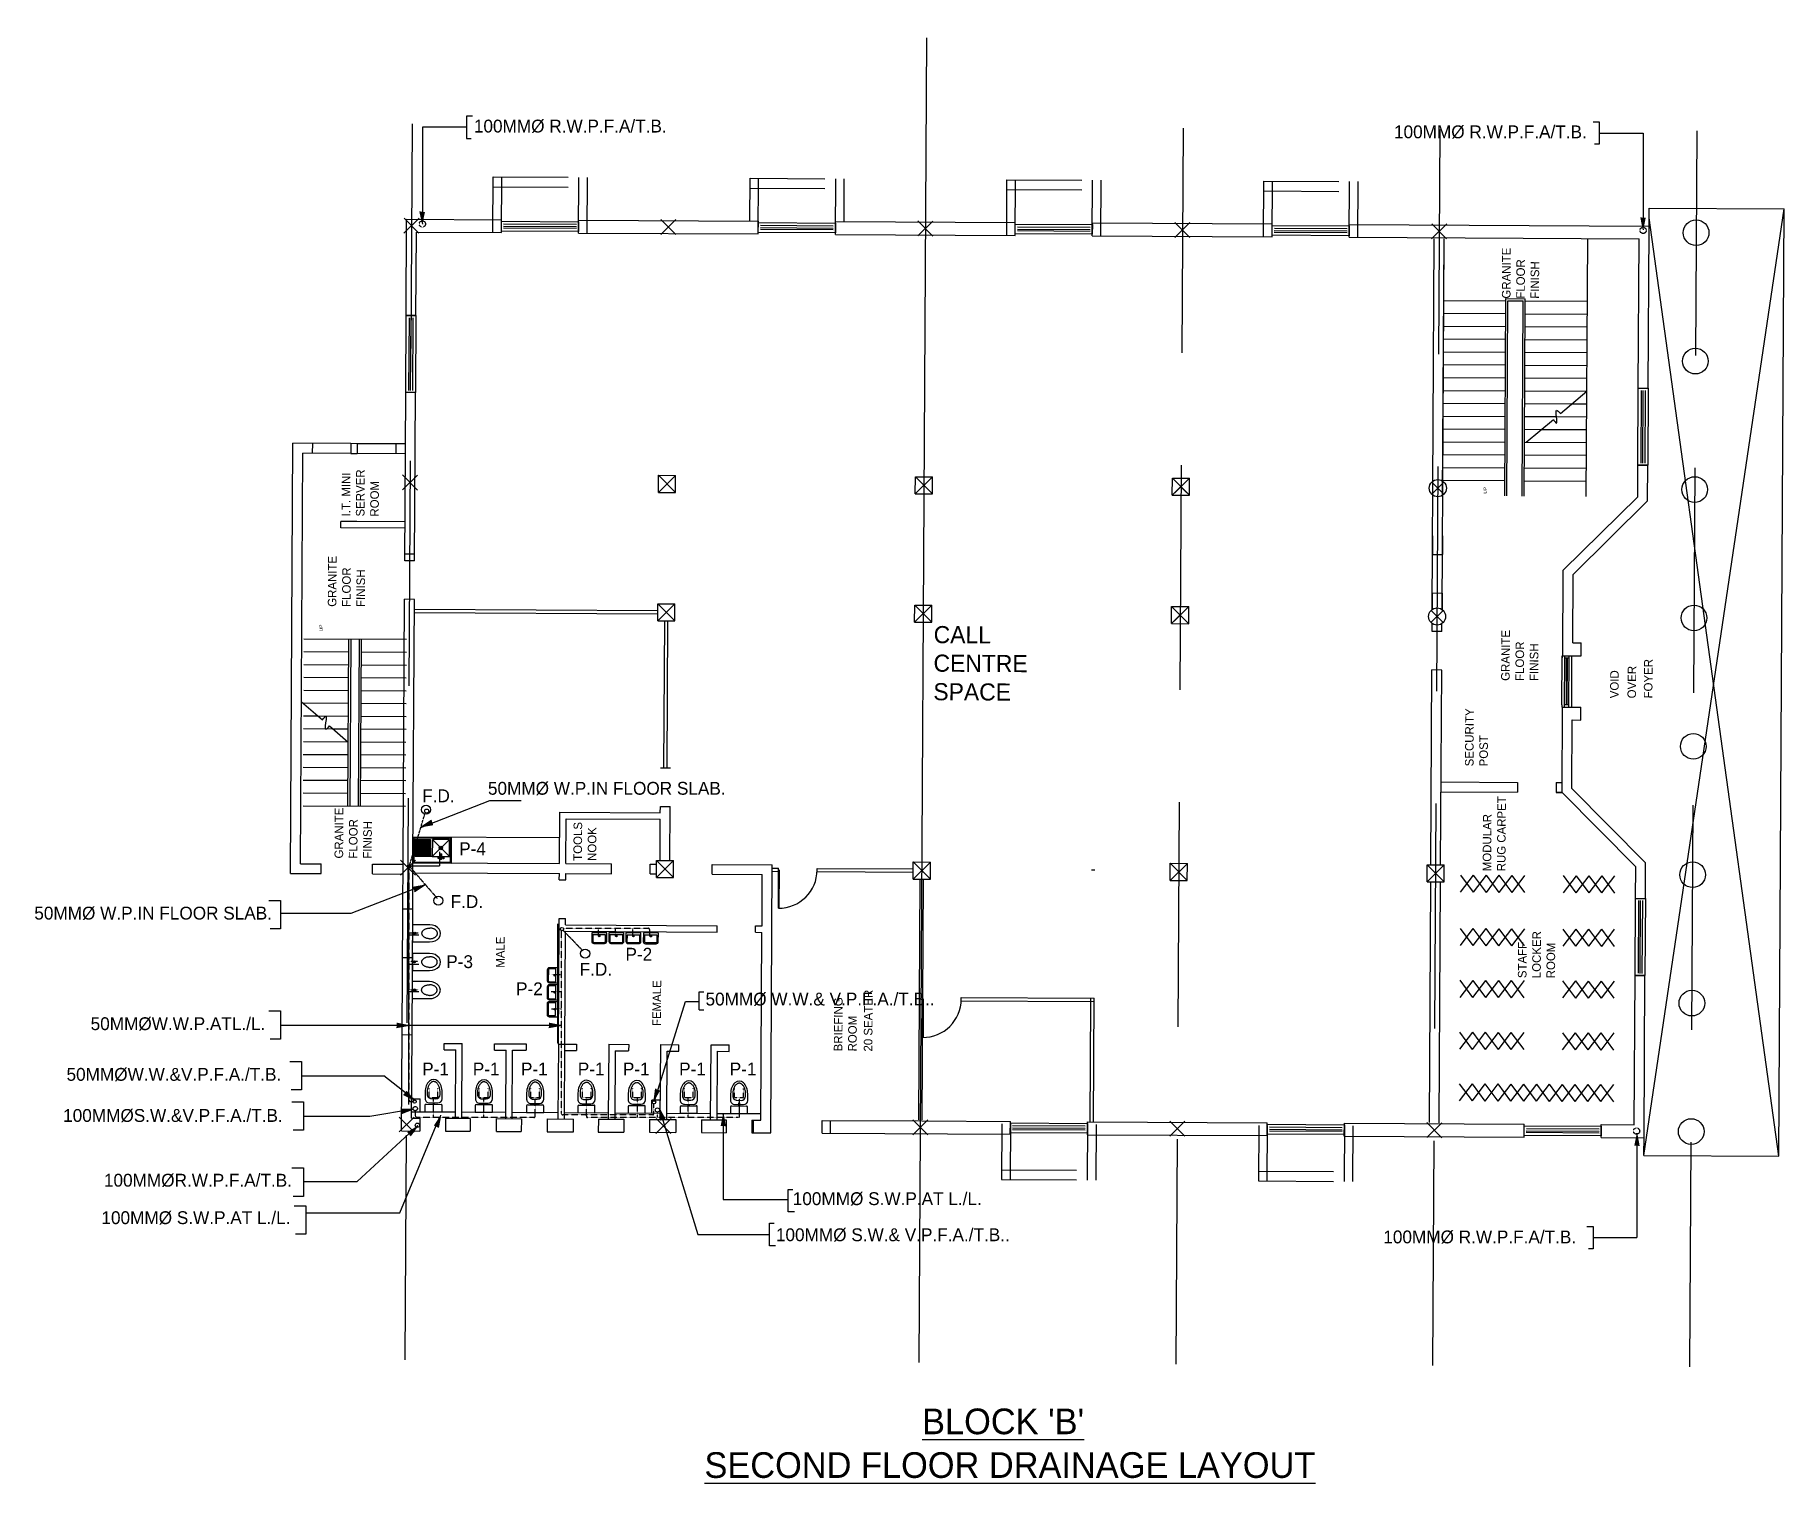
# Model space of a CAD drawing. Extents: x -2017610 to 288295, y -481381 to 250994.
# Drawn here: x 22528 to 63374, y -198525 to -164694 of the extents above; entities that cross this region are included whole.
import ezdxf

# ---------------------------------------------------------------- set-up
doc = ezdxf.new("R2010")
doc.units = 0
doc.header["$LTSCALE"] = 7
doc.header["$MEASUREMENT"] = 0
doc.linetypes.add('DASHED2', pattern=[0.375, 0.25, -0.125])
doc.linetypes.add('HIDDEN', pattern=[0.375, 0.25, -0.125])
doc.layers.get('0').update_dxf_attribs({"linetype": 'CONTINUOUS'})
for name, color, linetype in [('DIM', 1, 'CONTINUOUS'), ('DOORS', 8, 'CONTINUOUS'), ('DRAINAGE', 6, 'CONTINUOUS'), ('FIXTURES', 7, 'CONTINUOUS'), ('GRIDLINES', 8, 'DASHED2'), ('HANDRAILS', 8, 'CONTINUOUS'), ('LAYER1', 8, 'CONTINUOUS'), ('LAYER2', 8, 'CONTINUOUS'), ('LAYER4', 8, 'CONTINUOUS'), ('LAYER5', 8, 'CONTINUOUS'), ('SUPERVISOR_S_SEAT', 8, 'CONTINUOUS'), ('TEXT', 8, 'CONTINUOUS'), ('TEXT3', 8, 'CONTINUOUS'), ('WALLS', 8, 'CONTINUOUS'), ('WIN_DOORS', 8, 'CONTINUOUS'), ('WINDOWS_DOORS', 8, 'CONTINUOUS')]:
    doc.layers.add(name, color=color, linetype=linetype)
doc.styles.add('LUCY', font='lsansi.ttf')
doc.styles.add('STYLUS', font='stylu.ttf')

msp = doc.modelspace()

# ---------------------------------------------------------------- texts
at = {"layer": 'DOORS', "color": 1, "char_height": 300, "width": 15498, "attachment_point": 1, "style": 'LUCY'}
for s, insert in [('100MM%%c R.W.P.F.A/T.B.', (32778.4, -166673.1)), ('100MM%%c R.W.P.F.A/T.B.', (54266.1, -166808.1)), ('50MM%%c W.P.IN FLOOR SLAB.', (33106.4, -182144.6)), ('F.D.', (31570.4, -182319.9)), ('P-4', (32435.8, -183556.6)), ('F.D.', (32235.2, -184790.6)), ('50MM%%c W.P.IN FLOOR SLAB.', (22512.3, -185060.3)), ('P-3', (32132.9, -186194.2)), ('P-2', (36318, -186021.3)), ('F.D.', (35248, -186372)), ('P-2', (33762.8, -186828.4)), ('50MM%%c W.W.& V.P.F.A./T.B..', (38187.9, -187068.5)), ('50MM%%cW.W.P.ATL./L.', (23828.1, -187643.6)), ('P-1', (31570.4, -188702.1)), ('P-1', (32753.2, -188702.1)), ('P-1', (33878.2, -188702.1)), ('P-1', (35205.2, -188702.1)), ('P-1', (36258.2, -188702.1)), ('P-1', (37570.8, -188702.1)), ('P-1', (38753.5, -188702.1)), ('50MM%%cW.W.&V.P.F.A./T.B.', (23265, -188827.4)), ('100MM%%cS.W.&V.P.F.A./T.B.', (23186.2, -189787.4)), ('100MM%%cR.W.P.F.A/T.B.', (24138.6, -191300.5)), ('100MM%%c S.W.P.AT L./L.', (40224.9, -191731.7)), ('100MM%%c S.W.P.AT L./L.', (24080.1, -192175.7)), ('100MM%%c S.W.& V.P.F.A./T.B..', (39831.4, -192574.8)), ('100MM%%c R.W.P.F.A/T.B.', (54016.7, -192625.3))]:
    msp.add_mtext(s, dxfattribs=dict(at, insert=insert))
at = {"layer": 'TEXT', "attachment_point": 7, "style": 'STYLUS'}
for s, insert, char_height, width, rotation in [('GRANITE FLOOR FINISH', (57655.8, -170858), 200, 1801, 89.68638), ('I.T. MINI SERVER ROOM', (30559.1, -175946.4), 200, 1998, 89.68638), ('GRANITE FLOOR FINISH', (30235.9, -178058), 200, 1801, 89.68638), ('CALL CENTRE SPACE', (43507.5, -180242.3), 400, 3602, 359.68638), ('GRANITE FLOOR FINISH', (57636.9, -179788), 200, 1801, 89.68638), ('SECURITY POST', (56459.7, -181782.7), 200, 1801, 89.68638), ('MODULAR RUG CARPET', (56872.5, -184233.9), 200, 1801, 89.68638), ('GRANITE FLOOR FINISH', (30393.8, -183938.9), 200, 1801, 89.68638), ('TOOLS NOOK', (35638.4, -183991.1), 200, 981.845, 89.68638), ('MALE', (33494.3, -186486.6), 200, 1801, 89.68638), ('STAFF LOCKER ROOM', (58028.7, -186733.1), 200, 1801, 89.68638), ('FEMALE', (37146.8, -187849.8), 200, 1801, 89.68638), ('20 SEATER', (42085.9, -188444.2), 200, 1801, 89.68638), ('BRIEFING ROOM', (41719.6, -188442.2), 200, 1801, 89.68638)]:
    msp.add_mtext(s, dxfattribs=dict(at, insert=insert, char_height=char_height, width=width, rotation=rotation))
at = {"layer": 'TEXT', "rotation": 89.68638}
for s, insert, char_height, width, attachment_point in [('{\\fStylus BT|b0|i0|c0|p34;UP}', (56356.2, -175409.7), 80, 68, 1), ('{\\fStylus BT|b0|i0|c0|p34;FOYER }', (60303.4, -180195.3), 200, 1522.635, 7), ('{\\fStylus BT|b0|i0|c0|p34;VOID}', (59514.9, -180191), 200, 1523, 7), ('{\\fStylus BT|b0|i0|c0|p34;OVER }', (59920.7, -180193.2), 200, 1523, 7)]:
    msp.add_mtext(s, dxfattribs=dict(at, insert=insert, char_height=char_height, width=width, attachment_point=attachment_point))
at = {"layer": 'TEXT3', "color": 1, "style": 'LUCY'}
for s, p in [("%%UBLOCK 'B'", (43245.4, -197384.4)), ('%%uSECOND FLOOR DRAINAGE LAYOUT', (38162.8, -198405))]:
    msp.add_text(s, height=600, dxfattribs=at).set_placement(p)

# ---------------------------------------------------------------- blocks, each defined once
blk = doc.blocks.new('W1800')
at = {"layer": 'WINDOWS_DOORS'}
for p, q in [((0, -1800), (0, 0)), ((0, 0), (230, 0)), ((230, 0), (230, -1800)), ((69, -1750), (69, -50)), ((114, -50), (114, -1750)), ((161, -1750), (161, -50)), ((230, -1800), (0, -1800))]:
    blk.add_line(p, q, dxfattribs=at)
blk = doc.blocks.new('W1200')
for p, q in [((50, 230), (0, 230)), ((0, 165), (1200, 165)), ((0, 65), (1200, 65)), ((0, 0), (50, 0)), ((50, 230), (1200, 230)), ((50, 65), (50, 165)), ((50, 125), (1150, 125)), ((50, 105), (1150, 105)), ((50, 0), (1200, 0)), ((1200, 230), (1150, 230)), ((1150, 165), (1150, 65)), ((1150, 0), (1200, 0))]:
    blk.add_line(p, q)
blk = doc.blocks.new('STEP_ARROW')
at = {"layer": 'TEXT', "insert": (4454, 51), "char_height": 80, "width": 68, "attachment_point": 7}
blk.add_mtext('{\\fStylus BT|b0|i0|c0|p34;UP}', dxfattribs=at)
blk = doc.blocks.new('STEP_CUT')
at = {"layer": 'HANDRAILS', "linetype": 'CONTINUOUS'}
for p, q in [((333, 571), (-86, 79)), ((-225, -85), (-599, -524))]:
    blk.add_line(p, q, dxfattribs=at)
for points, knots in [([(-224, 17), (-266, 20), (-337, 17), (-265, -49), (-225, -85)], [321.725709, 321.725709, 321.725709, 321.725709, 418.129398, 535.034836, 535.034836, 535.034836, 535.034836]), ([(-86, 79), (-42, 49), (80, -36), (-134, 10), (-224, 17)], [0, 0, 0, 0, 115.30598, 321.725709, 321.725709, 321.725709, 321.725709])]:
    blk.add_open_spline(points, degree=3, knots=knots, dxfattribs=at)
blk = doc.blocks.new('WC')
for p, q in [((0, 458), (0, 308)), ((50, 458), (50, 408)), ((350, 408), (350, 458)), ((400, 308), (400, 458)), ((0, 150), (0, 0)), ((0, 0), (400, 0)), ((25, 175), (375, 175)), ((100, 208), (300, 208)), ((150, 308), (250, 308)), ((190, 208), (190, 175)), ((210, 208), (210, 175)), ((400, 0), (400, 150))]:
    blk.add_line(p, q)
for centre, radius, start, end in [((100, 308), 100, 180, 270), ((25, 150), 25, 90, 180), ((150, 408), 100, 180, 270), ((250, 408), 100, 270, 0), ((300, 308), 100, 270, 0), ((300, 308), 100, 270, 0), ((375, 150), 25, 360, 90)]:
    blk.add_arc(centre, radius, start, end)
blk.add_ellipse((200, 458), major_axis=(0, 300), ratio=0.666667, start_param=4.712389, end_param=7.853982)
blk.add_open_spline([(350, 458), (350, 466), (350, 474), (348, 496), (347, 510), (342, 537), (339, 551), (332, 576), (327, 588), (318, 611), (312, 622), (301, 641), (294, 650), (283, 665), (277, 670), (266, 681), (261, 685), (250, 693), (244, 696), (233, 701), (228, 703), (217, 706), (212, 707), (201, 708), (196, 708), (185, 706), (180, 705), (169, 702), (163, 700), (152, 694), (147, 691), (136, 682), (130, 678), (119, 667), (114, 661), (104, 647), (99, 640), (89, 624), (85, 616), (77, 598), (73, 589), (66, 569), (63, 559), (58, 538), (56, 527), (53, 506), (52, 494), (50, 475), (50, 466), (50, 458)], degree=3, knots=[4.712389, 4.712389, 4.712389, 4.712389, 4.805294, 4.805294, 4.96378, 4.96378, 5.122267, 5.122267, 5.280753, 5.280753, 5.439239, 5.439239, 5.597725, 5.597725, 5.724795, 5.724795, 5.851866, 5.851866, 5.978936, 5.978936, 6.106006, 6.106006, 6.233076, 6.233076, 6.360146, 6.360146, 6.487216, 6.487216, 6.614287, 6.614287, 6.741357, 6.741357, 6.868427, 6.868427, 6.995497, 6.995497, 7.122567, 7.122567, 7.249638, 7.249638, 7.376708, 7.376708, 7.503778, 7.503778, 7.630848, 7.630848, 7.757918, 7.757918, 7.853982, 7.853982, 7.853982, 7.853982])
blk = doc.blocks.new('BIDET')
for p, q in [((0, 400), (0, 0)), ((0, 0), (400, 0)), ((0, 0), (200, 0)), ((0, 0), (200, 0)), ((400, 0), (400, 400))]:
    blk.add_line(p, q)
for radius in [23.9, 18.9, 13.9]:
    blk.add_circle((200, 50), radius)
blk.add_ellipse((200, 400), major_axis=(0, 256), ratio=0.780874, start_param=4.712389, end_param=7.853982)
for points in [[(325, 400), (325, 406), (325, 413), (323, 429), (322, 439), (318, 459), (316, 469), (309, 487), (306, 496), (298, 512), (293, 520), (284, 534), (279, 540), (268, 551), (263, 556), (252, 564), (246, 568), (235, 574), (229, 576), (218, 579), (213, 580), (202, 581), (197, 581), (186, 580), (180, 579), (169, 576), (164, 573), (153, 567), (147, 564), (136, 555), (131, 550), (120, 538), (115, 532), (106, 518), (101, 510), (93, 494), (90, 485), (84, 466), (81, 457), (78, 437), (76, 427), (75, 411), (75, 406), (75, 400)], [(325, 400), (325, 394), (325, 387), (323, 371), (322, 361), (318, 341), (316, 331), (309, 313), (306, 304), (298, 288), (293, 280), (284, 266), (279, 260), (268, 249), (263, 244), (252, 236), (246, 232), (235, 226), (229, 224), (218, 221), (213, 220), (202, 219), (197, 219), (186, 220), (180, 221), (169, 224), (164, 227), (153, 233), (147, 236), (136, 245), (131, 250), (120, 262), (115, 268), (106, 282), (101, 290), (93, 306), (90, 315), (84, 334), (81, 343), (78, 363), (76, 373), (75, 389), (75, 394), (75, 400)]]:
    blk.add_open_spline(points, degree=3, knots=[4.712389, 4.712389, 4.712389, 4.712389, 4.809848, 4.809848, 4.965569, 4.965569, 5.121291, 5.121291, 5.277012, 5.277012, 5.432733, 5.432733, 5.588455, 5.588455, 5.744176, 5.744176, 5.899897, 5.899897, 6.055619, 6.055619, 6.21134, 6.21134, 6.367061, 6.367061, 6.522783, 6.522783, 6.678504, 6.678504, 6.834226, 6.834226, 6.989947, 6.989947, 7.145668, 7.145668, 7.30139, 7.30139, 7.457111, 7.457111, 7.612832, 7.612832, 7.768554, 7.768554, 7.853982, 7.853982, 7.853982, 7.853982])
blk = doc.blocks.new('900_DOOR_2')
at = {"layer": 'LAYER5'}
for p, q in [((900, 20), (0, 20)), ((900, 0), (0, 0))]:
    blk.add_line(p, q, dxfattribs=at)
blk.add_arc((0, 0), 900, 0, 90, dxfattribs=at)
blk = doc.blocks.new('SINK900')
for p, q in [((0, 600), (0, 0)), ((900, 600), (0, 600)), ((0, 600), (50, 600)), ((0, 600), (100, 600)), ((20, 580), (20, 20)), ((880, 580), (20, 580)), ((450, 450), (50, 50)), ((50, 450), (450, 50)), ((50, 450), (50, 50)), ((450, 450), (50, 450)), ((168, 489), (325, 489)), ((230, 518), (230, 390)), ((230, 518), (260, 518)), ((260, 518), (260, 390)), ((450, 50), (450, 450)), ((450, 50), (450, 450)), ((450, 450), (850, 450)), ((490, 50), (490, 450)), ((490, 425), (850, 425)), ((850, 450), (850, 50)), ((880, 20), (880, 580)), ((900, 0), (900, 600)), ((0, 0), (900, 0)), ((20, 20), (880, 20)), ((50, 50), (450, 50)), ((260, 390), (230, 390)), ((490, 400), (850, 400)), ((490, 375), (850, 375)), ((490, 350), (850, 350)), ((490, 325), (850, 325)), ((490, 300), (850, 300)), ((490, 275), (850, 275)), ((850, 250), (490, 250)), ((850, 225), (490, 225)), ((850, 225), (490, 225)), ((850, 200), (490, 200)), ((850, 175), (490, 175)), ((850, 150), (490, 150)), ((850, 125), (490, 125)), ((850, 100), (490, 100)), ((850, 75), (490, 75)), ((850, 50), (490, 50))]:
    blk.add_line(p, q)
for centre, radius in [((197, 485), 20), ((288, 485), 20), ((250, 250), 40), ((250, 250), 30)]:
    blk.add_circle(centre, radius)
blk = doc.blocks.new('BASIN350')
for p, q in [((0, 200), (0, 0)), ((0, 0), (350, 0)), ((25, 200), (25, 50)), ((25, 50), (325, 50)), ((300, 250), (50, 250)), ((300, 225), (50, 225)), ((325, 50), (325, 200)), ((350, 0), (350, 200))]:
    blk.add_line(p, q)
for radius in [17.4, 12.4]:
    blk.add_circle((175, 75), radius)
for centre, radius, start, end in [((50, 200), 50, 90, 180), ((50, 200), 25, 90, 180), ((300, 200), 50, 0, 90), ((300, 200), 25, 360, 90)]:
    blk.add_arc(centre, radius, start, end)

# ---------------------------------------------------------------- linework, layer by layer
at = {"layer": 'DRAINAGE', "color": 6, "linetype": 'HIDDEN'}
for p, q in [((31276.2, -184093.4), (31631.7, -182897.3)), ((31977.7, -183796.2), (31977.7, -184108.7)), ((31262.7, -184104.6), (31921.1, -184863.6)), ((31263.3, -184105.2), (31977.7, -184105.2)), ((31263.3, -189580.9), (31263.3, -184105.2)), ((31272.3, -185670), (31480.3, -185670)), ((34822.6, -189893.7), (34822.6, -185620.6)), ((34861.7, -185612.9), (35307.6, -186074.6)), ((34869.9, -185565.2), (36851.1, -185565.2)), ((35677.1, -185571.5), (35677.1, -185751.9)), ((36078.2, -185570.2), (36078.2, -185750.7)), ((36479.9, -185569), (36479.9, -185749.4)), ((36881.1, -185595.2), (36881.1, -185742.5)), ((31263.3, -186335.4), (31471.4, -186335.4)), ((34597.7, -186640.8), (34822.6, -186640.8)), ((31266, -187001.5), (31474, -187001.5)), ((34583.5, -187043.4), (34820.1, -187043.4)), ((34590.6, -187443.6), (34827.1, -187443.6)), ((31293.3, -189610.9), (31380.4, -189610.9)), ((36954.5, -189923.7), (34852.6, -189923.7)), ((36984.5, -189893.7), (36984.5, -189657.8))]:
    msp.add_line(p, q, dxfattribs=at)
at = {"layer": 'DRAINAGE', "color": 3, "linetype": 'HIDDEN'}
for p, q in [((31730.1, -189515.5), (31730.1, -189301.8)), ((31730.1, -189515.5), (31933.4, -189515.5)), ((31835.2, -189987.2), (31835.2, -189515.5)), ((31933.4, -189515.5), (31933.4, -189301.8)), ((32905.1, -189515.5), (32905.1, -189301.8)), ((32905.1, -189515.5), (33108.5, -189515.5)), ((33010.8, -189987.2), (33010.8, -189515.5)), ((33108.5, -189515.5), (33108.5, -189301.8)), ((34106.2, -189515.5), (34106.2, -189301.8)), ((34106.2, -189515.5), (34309.6, -189515.5)), ((34208.1, -189957.2), (34208.1, -189515.5)), ((34309.6, -189515.5), (34309.6, -189301.8)), ((35313.5, -189515.5), (35313.5, -189301.8)), ((35313.5, -189515.5), (35516.8, -189515.5)), ((35404.6, -189957.2), (35404.6, -189515.5)), ((35516.8, -189515.5), (35516.8, -189301.8)), ((36486.9, -189515.5), (36486.9, -189301.8)), ((36486.9, -189515.5), (36690.2, -189515.5)), ((36601, -189987.2), (36601, -189515.5)), ((36690.2, -189515.5), (36690.2, -189301.8)), ((37693.7, -189515.5), (37693.7, -189301.8)), ((37693.7, -189515.5), (37897, -189515.5)), ((37785.6, -189987.2), (37785.6, -189515.5)), ((37897, -189515.5), (37897, -189301.8)), ((38867.5, -189520.5), (38867.5, -189306.8)), ((38867.8, -189520.5), (39071.1, -189520.5)), ((38982, -189957.2), (38982, -189520.5)), ((39070.8, -189520.5), (39070.8, -189306.8)), ((31417.5, -189957.2), (31417.5, -189827)), ((37064.3, -189987.2), (37064.3, -189859.5)), ((38981.9, -189800.7), (38981.9, -189565.2)), ((34178.1, -189987.2), (31447.5, -189987.2)), ((38952, -189987.2), (35434.6, -189987.2))]:
    msp.add_line(p, q, dxfattribs=at)
at = {"layer": 'DRAINAGE', "color": 6, "linetype": 'HIDDEN'}
for centre in [(31575.2, -169110.1), (60083, -169260.2), (59930.5, -190302.3)]:
    msp.add_circle(centre, 72.8, dxfattribs=at)
at = {"layer": 'DRAINAGE', "color": 6}
for centre, radius in [((31392.8, -189613.2), 37.5), ((36987.5, -189627.8), 37.5), ((31459.4, -190166.4), 50)]:
    msp.add_circle(centre, radius, dxfattribs=at)
at = {"layer": 'DRAINAGE', "color": 3, "linetype": 'HIDDEN'}
msp.add_circle((31409.2, -189777.7), 50, dxfattribs=at)
at = {"layer": 'DRAINAGE', "color": 3}
msp.add_circle((37063.7, -189809.5), 50, dxfattribs=at)
at = {"layer": 'DRAINAGE', "color": 6, "linetype": 'HIDDEN'}
for centre, start, end in [((36851.1, -185595.2), 360, 90), ((31293.3, -189580.9), 180, 270), ((34852.6, -189893.7), 180, 270), ((36954.5, -189893.7), 270, 0)]:
    msp.add_arc(centre, 30, start, end, dxfattribs=at)
at = {"layer": 'DRAINAGE', "color": 3, "linetype": 'HIDDEN'}
for centre, start, end in [((31447.5, -189957.2), 180, 270), ((34178.1, -189957.2), 270, 360), ((35434.6, -189957.2), 180, 270), ((38952, -189957.2), 270, 0)]:
    msp.add_arc(centre, 30, start, end, dxfattribs=at)
at = {"layer": 'FIXTURES'}
for p, q in [((34778.4, -183454), (31358.5, -183435.3)), ((36570.7, -189687.3), (36570.7, -189719.8)), ((36590.7, -189687.3), (36590.7, -189719.8)), ((38960.8, -189642.6), (38960.8, -189675.2)), ((38980.8, -189642.6), (38980.8, -189675.2))]:
    msp.add_line(p, q, dxfattribs=at)
for centre, radius in [((31660.7, -182795), 106.3), ((31676.1, -182824.8), 46.8), ((31947.9, -184918.6), 106.3), ((35377.1, -186155.1), 106.3)]:
    msp.add_circle(centre, radius, dxfattribs=at)
at = {"layer": 'GRIDLINES', "ltscale": 3000}
for p, q in [((31176.6, -195646.5), (31359.4, -164694.5)), ((49176.3, -195745), (49359.1, -164793)), ((55176.3, -195777.9), (55359, -164825.8)), ((61176.2, -195810.7), (61358.9, -164858.7))]:
    msp.add_line(p, q, dxfattribs=at)
at = {"layer": 'GRIDLINES', "color": 206, "linetype": 'CONTINUOUS', "ltscale": 3000}
for p, q in [((39744.6, -184156.2), (39894.6, -184157)), ((39744.6, -184158.7), (39894.6, -184159.5)), ((39894.2, -184234.5), (39894.6, -184159.5)), ((47202, -184199.5), (47277, -184199.9)), ((39744.2, -184233.7), (39894.2, -184234.5)), ((44160.2, -187257.9), (44160.6, -187182.9))]:
    msp.add_line(p, q, dxfattribs=at)
at = {"layer": 'HANDRAILS'}
for p, q in [((56852.5, -175464.4), (56877.7, -170854.8)), ((56877.7, -170854.8), (57332.7, -170857.3)), ((56902.5, -175464.7), (56927.4, -170905)), ((56927.4, -170905), (57282.4, -170907)), ((57257.5, -175466.6), (57282.4, -170907)), ((57322.6, -172707.2), (57332.7, -170857.3)), ((57307.5, -175466.9), (57322.6, -172707.2)), ((58152.5, -173535.7), (58770.9, -173015.2)), ((57354.4, -174207.4), (57987.5, -173674.5)), ((29838.4, -182714.2), (29859.7, -178814.3)), ((29888.4, -182714.5), (29909.7, -178814.5)), ((30083.4, -182715.5), (30104.7, -178815.6)), ((30133.4, -182715.8), (30154.7, -178815.9))]:
    msp.add_line(p, q, dxfattribs=at)
msp.add_spline([(57987.5, -173674.5), (58061.8, -173762.7), (58063.5, -173459.9), (58152.5, -173535.7)], degree=3, dxfattribs=at)
at = {"layer": 'LAYER1'}
for p, q in [((31497.6, -168975.8), (31145.7, -169323.9)), ((31147.6, -168973.9), (31495.7, -169325.8)), ((37497.5, -169008.7), (37145.6, -169356.7)), ((37147.5, -169006.7), (37495.6, -169358.7)), ((43497.4, -169041.5), (43145.5, -169389.6)), ((43147.4, -169039.6), (43495.5, -169391.5)), ((49497.3, -169074.3), (49145.4, -169422.4)), ((49147.3, -169072.4), (49495.4, -169424.3)), ((60103.2, -190872.7), (63374.3, -168760.3)), ((60221.8, -169193), (60224.3, -168743.1)), ((63253.1, -190890), (60223.1, -168968.1)), ((60224.3, -168743.1), (63374.3, -168760.3)), ((63253.1, -190890), (63374.3, -168760.3)), ((55497.2, -169107.2), (55145.3, -169455.3)), ((55147.2, -169105.3), (55495.3, -169457.2)), ((55427.4, -170896.8), (56877.4, -170904.8)), ((57332.4, -170907.3), (58782.4, -170915.2)), ((55424.2, -171496.8), (56874.1, -171504.8)), ((55425.8, -171196.8), (56875.8, -171204.8)), ((57329.1, -171507.2), (58779.1, -171515.2)), ((57330.8, -171207.3), (58780.8, -171215.2)), ((55422.5, -171796.8), (56872.5, -171804.8)), ((57327.5, -171807.2), (58777.5, -171815.2)), ((55420.9, -172096.8), (56870.9, -172104.7)), ((57325.8, -172107.2), (58775.8, -172115.2)), ((55417.6, -172696.8), (56867.6, -172704.7)), ((55419.2, -172396.8), (56869.2, -172404.7)), ((57322.6, -172707.2), (58772.5, -172715.2)), ((57324.2, -172407.2), (58774.2, -172415.2)), ((55416, -172996.8), (56865.9, -173004.7)), ((57320.9, -173007.2), (58770.9, -173015.2)), ((55414.3, -173296.8), (56864.3, -173304.7)), ((57319.3, -173307.2), (58416.8, -173313.2)), ((58416.8, -173313.2), (58769.3, -173315.2)), ((55411, -173896.8), (56861, -173904.7)), ((55412.7, -173596.8), (56862.6, -173604.7)), ((57316, -173907.2), (57708.5, -173909.4)), ((57317.6, -173607.2), (58058.7, -173611.3)), ((57708.5, -173909.4), (58766, -173915.1)), ((58058.7, -173611.3), (58767.6, -173615.2)), ((55409.4, -174196.8), (56859.4, -174204.7)), ((57314.4, -174207.2), (58764.3, -174215.1)), ((55406.1, -174796.8), (56856.1, -174804.7)), ((55407.7, -174496.8), (56857.7, -174504.7)), ((57311.1, -174807.2), (58761, -174815.1)), ((57312.7, -174507.2), (58762.7, -174515.1)), ((31464.8, -174975.7), (31112.9, -175323.8)), ((31114.8, -174973.8), (31462.8, -175325.7)), ((37087.6, -175381.5), (37489.8, -174983.7)), ((37089.8, -174981.5), (37487.6, -175383.7)), ((43087.5, -175414.4), (43489.7, -175016.5)), ((43089.7, -175014.4), (43487.5, -175416.5)), ((49087.4, -175447.2), (49489.6, -175049.4)), ((49089.6, -175047.2), (49487.4, -175449.4)), ((49430.7, -175107.6), (49146.3, -175388.9)), ((49147.9, -175106.1), (49429.2, -175390.5)), ((55430.6, -175140.5), (55146.3, -175421.8)), ((55147.8, -175138.9), (55429.1, -175423.3)), ((55404.5, -175096.8), (56854.4, -175104.7)), ((57309.4, -175107.2), (58759.4, -175115.1)), ((37071.2, -178381.5), (37473.4, -177983.7)), ((37073.4, -177981.5), (37471.2, -178383.7)), ((43071.1, -178414.3), (43473.3, -178016.5)), ((43073.3, -178014.3), (43471.1, -178416.5)), ((49071, -178447.2), (49473.2, -178049.3)), ((49073.2, -178047.2), (49471, -178449.3)), ((49414.3, -178107.6), (49129.9, -178388.9)), ((49131.5, -178106.1), (49412.8, -178390.4)), ((55414.2, -178140.4), (55129.8, -178421.7)), ((55131.4, -178138.9), (55412.7, -178423.3)), ((31204.7, -178821.6), (28809.8, -178808.5)), ((29858.1, -179114.3), (28808.1, -179108.5)), ((31203.1, -179121.6), (30153.1, -179115.9)), ((29854.8, -179714.3), (28804.8, -179708.5)), ((29856.5, -179414.3), (28806.5, -179408.5)), ((31199.8, -179721.6), (30149.8, -179715.9)), ((31201.4, -179421.6), (30151.5, -179415.9)), ((29853.2, -180014.2), (28803.2, -180008.5)), ((31198.2, -180021.6), (30148.2, -180015.9)), ((29851.5, -180314.2), (28801.6, -180308.5)), ((31196.5, -180321.6), (30146.5, -180315.9)), ((29495.6, -180912.3), (28798.3, -180908.5)), ((29144.8, -180610.4), (28799.9, -180608.5)), ((29849.9, -180614.2), (29144.8, -180610.4)), ((29848.3, -180914.2), (29495.6, -180912.3)), ((31193.2, -180921.6), (30143.2, -180915.9)), ((31194.9, -180621.6), (30144.9, -180615.9)), ((29846.6, -181214.2), (28796.6, -181208.5)), ((31191.6, -181221.6), (30141.6, -181215.8)), ((29845, -181514.2), (28795, -181508.5)), ((31190, -181521.6), (30140, -181515.8)), ((29841.7, -182114.2), (28791.7, -182108.5)), ((29843.3, -181814.2), (28793.3, -181808.5)), ((31186.7, -182121.6), (30136.7, -182115.8)), ((31188.3, -181821.6), (30138.3, -181815.8)), ((29840, -182414.2), (28790.1, -182408.5)), ((31185, -182421.6), (30135, -182415.8)), ((31183.4, -182721.6), (28788.4, -182708.5)), ((31415.5, -183975.6), (31063.6, -184323.7)), ((31065.5, -183973.7), (31413.6, -184325.6)), ((37041.1, -184378.6), (37443.3, -183980.8)), ((37043.3, -183978.6), (37441.1, -184380.8)), ((43038.3, -184414.2), (43440.5, -184016.4)), ((43040.5, -184014.2), (43438.3, -184416.4)), ((49038.2, -184447.1), (49440.4, -184049.3)), ((49040.4, -184047.1), (49438.2, -184449.2)), ((55038.1, -184479.9), (55440.3, -184082.1)), ((55040.3, -184079.9), (55438.1, -184482.1)), ((56117.3, -184323.6), (55815.1, -184721.9)), ((55817.3, -184322), (56115.1, -184723.6)), ((56417.3, -184325.2), (56115.1, -184723.6)), ((56117.3, -184323.6), (56415.1, -184725.2)), ((56717.3, -184326.9), (56415.1, -184725.2)), ((56417.3, -184325.2), (56715.1, -184726.9)), ((57017.3, -184328.5), (56715.1, -184726.9)), ((56717.3, -184326.9), (57015.1, -184728.5)), ((57317.3, -184330.2), (57015.1, -184728.5)), ((57017.3, -184328.5), (57315.1, -184730.2)), ((58517.3, -184336.7), (58215.1, -184735.1)), ((58217.3, -184335.1), (58515.1, -184736.7)), ((58817.3, -184338.4), (58515.1, -184736.7)), ((58517.3, -184336.7), (58815.1, -184738.4)), ((59117.3, -184340), (58815.1, -184738.4)), ((58817.3, -184338.4), (59115.1, -184740)), ((59417.3, -184341.7), (59115.1, -184740)), ((59117.3, -184340), (59415.1, -184741.6)), ((56110.5, -185570.4), (55808.3, -185968.8)), ((55810.5, -185568.8), (56108.3, -185970.4)), ((56410.5, -185572), (56108.3, -185970.4)), ((56110.5, -185570.4), (56408.3, -185972)), ((56710.5, -185573.7), (56408.3, -185972)), ((56410.5, -185572), (56708.3, -185973.7)), ((57010.5, -185575.3), (56708.3, -185973.7)), ((56710.5, -185573.7), (57008.3, -185975.3)), ((57310.5, -185577), (57008.3, -185975.3)), ((57010.5, -185575.3), (57308.3, -185977)), ((58510.4, -185583.5), (58208.3, -185981.9)), ((58210.4, -185581.9), (58508.3, -185983.5)), ((58810.4, -185585.2), (58508.3, -185983.5)), ((58510.4, -185583.5), (58808.2, -185985.2)), ((59110.4, -185586.8), (58808.2, -185985.2)), ((58810.4, -185585.2), (59108.2, -185986.8)), ((59410.4, -185588.5), (59108.2, -185986.8)), ((59110.4, -185586.8), (59408.2, -185988.5)), ((56103.8, -186781.6), (55801.7, -187179.9)), ((55803.9, -186780), (56101.7, -187181.6)), ((56403.8, -186783.2), (56101.7, -187181.6)), ((56103.8, -186781.6), (56401.7, -187183.2)), ((56703.8, -186784.9), (56401.7, -187183.2)), ((56403.8, -186783.2), (56701.6, -187184.9)), ((57003.8, -186786.5), (56701.6, -187184.9)), ((56703.8, -186784.9), (57001.6, -187186.5)), ((57303.8, -186788.2), (57001.6, -187186.5)), ((57003.8, -186786.5), (57301.6, -187188.2)), ((58503.8, -186794.7), (58201.6, -187193.1)), ((58203.8, -186793.1), (58501.6, -187194.7)), ((58803.8, -186796.4), (58501.6, -187194.7)), ((58503.8, -186794.7), (58801.6, -187196.4)), ((59103.8, -186798), (58801.6, -187196.4)), ((58803.8, -186796.4), (59101.6, -187198)), ((59403.8, -186799.7), (59101.6, -187198)), ((59103.8, -186798), (59401.6, -187199.7)), ((56097.2, -187992.8), (55795, -188391.1)), ((55797.2, -187991.1), (56095, -188392.8)), ((56397.2, -187994.4), (56095, -188392.8)), ((56097.2, -187992.8), (56395, -188394.4)), ((56697.2, -187996.1), (56395, -188394.4)), ((56397.2, -187994.4), (56695, -188396.1)), ((56997.2, -187997.7), (56695, -188396.1)), ((56697.2, -187996.1), (56995, -188397.7)), ((57297.2, -187999.3), (56995, -188397.7)), ((56997.2, -187997.7), (57295, -188399.3)), ((58497.2, -188005.9), (58195, -188404.3)), ((58197.2, -188004.3), (58495, -188405.9)), ((58797.2, -188007.6), (58495, -188405.9)), ((58497.2, -188005.9), (58795, -188407.6)), ((59097.2, -188009.2), (58795, -188407.6)), ((58797.2, -188007.6), (59095, -188409.2)), ((59397.2, -188010.8), (59095, -188409.2)), ((59097.2, -188009.2), (59395, -188410.8)), ((56090.6, -189198.9), (55788.4, -189597.3)), ((55790.6, -189197.3), (56088.4, -189598.9)), ((56390.6, -189200.5), (56088.4, -189598.9)), ((56090.6, -189198.9), (56388.4, -189600.5)), ((56690.6, -189202.2), (56388.4, -189600.5)), ((56390.6, -189200.5), (56688.4, -189602.2)), ((56990.6, -189203.8), (56688.4, -189602.2)), ((56690.6, -189202.2), (56988.4, -189603.8)), ((57290.6, -189205.5), (56988.4, -189603.8)), ((56990.6, -189203.8), (57288.4, -189605.5)), ((57590.6, -189207.1), (57288.4, -189605.5)), ((57290.6, -189205.5), (57588.4, -189607.1)), ((57890.6, -189208.8), (57588.4, -189607.1)), ((57590.6, -189207.1), (57888.4, -189608.7)), ((58190.6, -189210.4), (57888.4, -189608.7)), ((57890.6, -189208.8), (58188.4, -189610.4)), ((58490.6, -189212), (58188.4, -189610.4)), ((58190.6, -189210.4), (58488.4, -189612)), ((58790.6, -189213.7), (58488.4, -189612)), ((58490.6, -189212), (58788.4, -189613.7)), ((59090.6, -189215.3), (58788.4, -189613.7)), ((58790.6, -189213.7), (59088.4, -189615.3)), ((59390.6, -189217), (59088.4, -189615.3)), ((59090.6, -189215.3), (59388.4, -189617)), ((31382.7, -189975.5), (31030.7, -190323.6)), ((31032.7, -189973.6), (31380.7, -190325.5)), ((37382.6, -190008.3), (37030.7, -190356.4)), ((37032.6, -190006.4), (37380.7, -190358.3)), ((43382.5, -190041.2), (43030.6, -190389.3)), ((43032.5, -190039.3), (43380.6, -190391.2)), ((49382.4, -190074), (49030.5, -190422.1)), ((49032.4, -190072.1), (49380.5, -190424)), ((55382.3, -190106.9), (55030.4, -190454.9)), ((55032.3, -190105), (55380.4, -190456.9)), ((60103.2, -190872.7), (60105.6, -190422.7)), ((60103.2, -190872.7), (63253.1, -190890))]:
    msp.add_line(p, q, dxfattribs=at)
at = {"layer": 'LAYER2'}
for p, q in [((37087.6, -175381.5), (37089.8, -174981.5)), ((37089.8, -174981.5), (37489.8, -174983.7)), ((37487.6, -175383.7), (37489.8, -174983.7)), ((43087.5, -175414.4), (43089.7, -175014.4)), ((43089.7, -175014.4), (43489.7, -175016.5)), ((43487.5, -175416.5), (43489.7, -175016.5)), ((49087.4, -175447.2), (49089.6, -175047.2)), ((49089.6, -175047.2), (49489.6, -175049.4)), ((49487.4, -175449.4), (49489.6, -175049.4)), ((37087.6, -175381.5), (37487.6, -175383.7)), ((43087.5, -175414.4), (43487.5, -175416.5)), ((49087.4, -175447.2), (49487.4, -175449.4)), ((37071.2, -178381.5), (37073.4, -177981.5)), ((37073.4, -177981.5), (37473.4, -177983.7)), ((37471.2, -178383.7), (37473.4, -177983.7)), ((43071.1, -178414.3), (43073.3, -178014.3)), ((43073.3, -178014.3), (43473.3, -178016.5)), ((43471.1, -178416.5), (43473.3, -178016.5)), ((49071, -178447.2), (49073.2, -178047.2)), ((49073.2, -178047.2), (49473.2, -178049.3)), ((49471, -178449.3), (49473.2, -178049.3)), ((37071.2, -178381.5), (37471.2, -178383.7)), ((43071.1, -178414.3), (43471.1, -178416.5)), ((49071, -178447.2), (49471, -178449.3)), ((37041.1, -184378.6), (37043.3, -183978.6)), ((37043.3, -183978.6), (37443.3, -183980.8)), ((37441.1, -184380.8), (37443.3, -183980.8)), ((43038.3, -184414.2), (43040.5, -184014.2)), ((43040.5, -184014.2), (43440.5, -184016.4)), ((43438.3, -184416.4), (43440.5, -184016.4)), ((49038.2, -184447.1), (49040.4, -184047.1)), ((49040.4, -184047.1), (49440.4, -184049.3)), ((49438.2, -184449.2), (49440.4, -184049.3)), ((55038.1, -184479.9), (55040.3, -184079.9)), ((55040.3, -184079.9), (55440.3, -184082.1)), ((55438.1, -184482.1), (55440.3, -184082.1)), ((37041.1, -184378.6), (37441.1, -184380.8)), ((43038.3, -184414.2), (43438.3, -184416.4)), ((49038.2, -184447.1), (49438.2, -184449.2)), ((55038.1, -184479.9), (55438.1, -184482.1))]:
    msp.add_line(p, q, dxfattribs=at)
for centre in [(55288.4, -175281.1), (55272, -178281.1)]:
    msp.add_circle(centre, 200, dxfattribs=at)
at = {"layer": 'LAYER4', "linetype": 'DASHED2', "ltscale": 1000}
for p, q in [((33220.8, -169310.3), (33227.9, -168010.3)), ((33226.7, -168240.3), (35426.6, -168252.3)), ((33227.9, -168010.3), (35427.9, -168022.3)), ((33420.8, -169311.4), (33427.9, -168011.4)), ((35220.8, -169321.2), (35227.9, -168021.2)), ((35420.8, -169322.3), (35427.9, -168022.3)), ((39222.4, -169043.1), (39227.8, -168043.1)), ((39226.6, -168273.1), (41426.5, -168285.2)), ((39227.8, -168043.1), (41427.8, -168055.2)), ((39420.7, -169344.2), (39427.8, -168044.2)), ((41220.7, -169354), (41227.8, -168054.1)), ((41422.3, -169055.1), (41427.8, -168055.2)), ((45220.6, -169375.9), (45227.7, -168076)), ((45227.7, -168076), (47427.7, -168088)), ((45420.6, -169377), (45427.7, -168077.1)), ((47220.6, -169386.9), (47227.7, -168086.9)), ((47420.6, -169388), (47427.7, -168088)), ((51220.5, -169408.8), (51227.6, -168108.8)), ((51227.6, -168108.8), (53427.6, -168120.8)), ((51420.5, -169409.9), (51427.6, -168109.9)), ((53220.5, -169419.7), (53227.6, -168119.7)), ((53420.5, -169420.8), (53427.6, -168120.8)), ((45226.5, -168306), (47426.4, -168318)), ((51226.4, -168338.8), (53426.4, -168350.8)), ((45107, -190135.6), (45099.9, -191435.6)), ((45307, -190136.7), (45299.9, -191436.7)), ((51106.9, -190168.5), (51099.8, -191468.4)), ((51306.9, -190169.6), (51299.8, -191469.5)), ((53106.9, -190179.4), (53099.8, -191479.4)), ((53306.9, -190180.5), (53299.7, -191480.5)), ((45099.9, -191435.6), (47299.8, -191447.7)), ((45101.1, -191205.6), (47301.1, -191217.7)), ((51099.8, -191468.4), (53299.7, -191480.5)), ((51101, -191238.5), (53301, -191250.5))]:
    msp.add_line(p, q, dxfattribs=at)
at = {"layer": 'TEXT'}
for p, q in [((31971.6, -183781.9), (31971.6, -184105.6)), ((31260.7, -184103.6), (31971.6, -184103.6)), ((31260.7, -189684.4), (31260.7, -184103.6)), ((31260.7, -185715.1), (31492.9, -185715.1)), ((31260.7, -186405.8), (31492.9, -186405.8)), ((31260.7, -187041.2), (31492.9, -187041.2))]:
    msp.add_line(p, q, dxfattribs=at)
at = {"layer": 'TEXT3', "color": 1}
for p, q in [((32745.6, -166587.9), (32604.3, -166587.9)), ((32604.3, -166587.9), (32604.3, -167112)), ((31575.4, -166850), (31575.4, -169032.9)), ((32604.3, -166850), (31575.4, -166850)), ((58915.8, -166723), (59057.1, -166723)), ((59057.1, -166723), (59057.1, -167247)), ((59057.1, -166985), (60085.9, -166985)), ((60085.9, -166985), (60085.9, -169167.9)), ((32604.3, -167112), (32713.3, -167112)), ((59057.1, -167247), (58948.1, -167247)), ((31519.1, -168822.6), (31577.3, -169115.6)), ((60029.7, -168957.6), (60087.8, -169250.6)), ((31539.8, -183206.5), (33150.5, -182578.4)), ((33150.5, -182578.4), (33884.3, -182578.4)), ((31791.7, -183045.9), (31539.8, -183206.5)), ((29914.7, -185214.1), (31644.1, -184544.3)), ((31391.9, -184704.4), (31644.1, -184544.3)), ((27991.8, -184911.8), (28261.2, -184911.8)), ((28261.2, -184911.8), (28261.2, -185576)), ((28261.2, -185214.1), (29914.7, -185214.1)), ((28261.2, -185576), (28024.1, -185576)), ((38039.6, -187470), (38039.6, -187052.4)), ((38039.6, -187052.4), (38150.7, -187052.4)), ((37000.4, -189570.4), (37719.5, -187279)), ((37719.5, -187279), (38039.6, -187279)), ((38039.6, -187470), (38150.7, -187470)), ((27991.8, -187490), (28261.2, -187490)), ((28261.2, -187490), (28261.2, -188154.3)), ((28261.2, -187827.1), (34822.6, -187827.1)), ((30970.3, -187885.3), (31263.3, -187827.1)), ((34529.6, -187885.3), (34822.6, -187827.1)), ((28261.2, -188154.3), (28024.1, -188154.3)), ((28480.1, -188678.1), (28749.5, -188678.1)), ((28749.5, -188678.1), (28749.5, -189342.4)), ((28749.5, -189015.2), (30678.2, -189015.2)), ((31399.8, -189583.2), (30678.2, -189015.2)), ((28749.5, -189342.4), (28512.4, -189342.4)), ((31133.6, -189447.7), (31399.8, -189583.2)), ((37015.9, -189315.2), (36983.7, -189612.2)), ((28528.5, -189620.2), (28797.9, -189620.2)), ((28797.9, -189620.2), (28797.9, -190284.4)), ((30348.9, -189957.3), (31365.1, -189784.6)), ((31086, -189891), (31365.1, -189784.6)), ((31948.6, -190222), (32007.4, -189929.1)), ((37102.7, -189769.5), (38008.7, -192718.4)), ((37244.4, -190032.5), (37102.7, -189769.5)), ((38598.9, -189896.1), (38598.9, -191902.1)), ((38657, -190189.1), (38598.9, -189896.1)), ((28797.9, -190284.4), (28560.9, -190284.4)), ((28797.9, -189957.3), (30348.9, -189957.3)), ((30051.8, -191479.1), (31472, -190175.8)), ((31047.3, -192214.9), (31973.8, -189987.2)), ((31295.4, -190416.8), (31472, -190175.8)), ((59936, -190353.2), (59936, -192792.4)), ((59994.2, -190646.2), (59936, -190353.2)), ((28528.5, -191164.8), (28797.9, -191164.8)), ((28797.9, -191164.8), (28797.9, -191829)), ((28797.9, -191479.1), (30051.8, -191479.1)), ((28797.9, -191829), (28560.9, -191829)), ((38598.9, -191902.1), (40121.5, -191902.1)), ((40121.5, -192187.6), (40121.5, -191663.5)), ((40121.5, -191663.5), (40230.5, -191663.5)), ((28580.5, -192046.5), (28849.9, -192046.5)), ((28849.9, -192046.5), (28849.9, -192710.7)), ((28849.9, -192214.9), (31047.3, -192214.9)), ((40262.8, -192187.6), (40121.5, -192187.6)), ((28849.9, -192710.7), (28612.8, -192710.7)), ((38008.7, -192718.4), (39681.1, -192718.4)), ((39681.1, -192980.5), (39681.1, -192456.4)), ((39681.1, -192456.4), (39790.1, -192456.4)), ((58772.9, -192530.4), (58914.2, -192530.4)), ((58914.2, -192530.4), (58914.2, -193054.4)), ((58914.2, -192792.4), (59936, -192792.4)), ((39822.4, -192980.5), (39681.1, -192980.5)), ((58914.2, -193054.4), (58805.2, -193054.4))]:
    msp.add_line(p, q, dxfattribs=at)
msp.add_circle((31265.8, -184120.1), 39, dxfattribs=at)
at = {"layer": 'TEXT3', "color": 6}
msp.add_circle((34835.6, -185583.8), 39, dxfattribs=at)
at = {"layer": 'TEXT3', "color": 1}
for points in [[(31635.5, -168829.4), (31577.3, -169115.6), (31519.1, -168822.6)], [(60146, -168964.4), (60087.8, -169250.6), (60029.7, -168957.6)], [(31827.6, -183156.7), (31539.8, -183206.5), (31791.7, -183045.9)], [(31356.2, -184593.5), (31644.1, -184544.3), (31391.9, -184704.4)], [(30977.1, -187769), (31263.3, -187827.1), (30970.3, -187885.3)], [(34536.3, -187769), (34822.6, -187827.1), (34529.6, -187885.3)], [(31210.8, -189360.4), (31399.8, -189583.2), (31133.6, -189447.7)], [(37124.9, -189356.5), (36983.7, -189612.2), (37015.9, -189315.2)], [(31073.2, -189775.2), (31365.1, -189784.6), (31086, -189891)], [(31843.8, -190171.1), (32007.4, -189929.1), (31948.6, -190222)], [(37131.2, -190060.2), (37102.7, -189769.5), (37244.4, -190032.5)], [(38540.7, -190182.4), (38598.9, -189896.1), (38657, -190189.1)], [(31221.7, -190326.5), (31472, -190175.8), (31295.4, -190416.8)], [(59877.9, -190639.4), (59936, -190353.2), (59994.2, -190646.2)]]:
    msp.add_solid(points, dxfattribs=at)
at = {"layer": 'WALLS'}
for p, q in [((43176.4, -195712.2), (43359.2, -164760.1)), ((31195.2, -171249.2), (31207.5, -168999.2)), ((31207.5, -168999.2), (33422.4, -169011.4)), ((33420.8, -169311.4), (33422.4, -169011.4)), ((35220.8, -169321.2), (35222.4, -169021.2)), ((35222.4, -169021.2), (39422.3, -169044.2)), ((39420.7, -169344.2), (39422.3, -169044.2)), ((41220.7, -169354), (41222.3, -169054)), ((41222.3, -169054), (45422.3, -169077)), ((45420.6, -169377), (45422.3, -169077)), ((47220.6, -169386.9), (47222.2, -169086.9)), ((47222.2, -169086.9), (51422.2, -169109.9)), ((31425.2, -171250.5), (31435.8, -169300.5)), ((31435.8, -169300.5), (33420.8, -169311.4)), ((35220.8, -169321.2), (39420.7, -169344.2)), ((41220.7, -169354), (45420.6, -169377)), ((47220.6, -169386.9), (51420.5, -169409.9)), ((51420.5, -169409.9), (51422.2, -169109.9)), ((53220.5, -169419.7), (53222.1, -169119.7)), ((53220.5, -169419.7), (59990.4, -169456.8)), ((53222.1, -169119.7), (60222, -169158)), ((55157.9, -178116.8), (55205.3, -169455.6)), ((55387.9, -178118.1), (55435.3, -169456.9)), ((55402.5, -175456.5), (55435.3, -169456.9)), ((58757.4, -175474.9), (58790.4, -169450.2)), ((59971.3, -172946.7), (59990.4, -169456.8)), ((60201.3, -172948), (60221.8, -169193)), ((31425.2, -171250.5), (31195.2, -171249.2)), ((31163.8, -176979.1), (31185.3, -173049.2)), ((31415.3, -173050.4), (31185.3, -173049.2)), ((31393.8, -176980.4), (31415.3, -173050.4)), ((59971.3, -172946.7), (60201.3, -172948)), ((28498.8, -184284.6), (28553.8, -174234.8)), ((29906.3, -174242.2), (28553.8, -174234.8)), ((29006.3, -174237.3), (29005, -174467.3)), ((29906.3, -174242.2), (29905, -174472.2)), ((30056.3, -174243), (29906.3, -174242.2)), ((30056.3, -174243), (30055, -174473)), ((31178.7, -174249.2), (30056.3, -174243)), ((30956.2, -174247.9), (30955, -174477.9)), ((28730, -184055.9), (28782.5, -174466)), ((29905, -174472.2), (28782.5, -174466)), ((29905, -174472.2), (30055, -174473)), ((31177.5, -174479.1), (30055, -174473)), ((59957.4, -175481.4), (59961.4, -174746.7)), ((59961.4, -174746.7), (60191.4, -174748)), ((60186.9, -175578), (60191.4, -174748)), ((58218, -177201.9), (59957.4, -175481.4)), ((58447.5, -177298.5), (60186.9, -175578)), ((29673, -176210.9), (29673.8, -176060.9)), ((31168, -176219.1), (29673, -176210.9)), ((30046.3, -176063), (29673.8, -176060.9)), ((31168.8, -176069.1), (30046.3, -176063)), ((55167.3, -176395.5), (55165, -176830.5)), ((55397.3, -176396.7), (55395, -176831.7)), ((55397.3, -176396.7), (55398.6, -176166.8)), ((31164.7, -176819.1), (31394.7, -176820.4)), ((55165, -176830.5), (55395, -176831.7)), ((31393.8, -176980.4), (31163.8, -176979.1)), ((58207.1, -179197.2), (58218, -177201.9)), ((58438.7, -178898.4), (58447.5, -177298.5)), ((31125.5, -183974), (31158.9, -177879.1)), ((31388.9, -177880.4), (31158.9, -177879.1)), ((31355.5, -183975.3), (31388.9, -177880.4)), ((55160, -177730.5), (55157.9, -178116.8)), ((55160, -177730.5), (55390, -177731.7)), ((55390, -177731.7), (55387.9, -178118.1)), ((31387.2, -178187.9), (37072.1, -178219)), ((31387.6, -178112.9), (37072.5, -178144)), ((37214.9, -181817.3), (37233.7, -178382.4)), ((37289.9, -181817.7), (37308.7, -178382.8)), ((55155.1, -178630.5), (55156.1, -178444.1)), ((55385.1, -178631.7), (55386.1, -178445.3)), ((55385.1, -178631.7), (55155.1, -178630.5)), ((58438.7, -178898.4), (58638.7, -178899.5)), ((58637, -179199.5), (58638.7, -178899.5)), ((58207.1, -179197.2), (58637, -179199.5)), ((55125.3, -184080.4), (55150.2, -179530.4)), ((55380.2, -179531.7), (55150.2, -179530.4)), ((55355.3, -184081.6), (55380.2, -179531.7)), ((58189.6, -182392.4), (58200.5, -180397.2)), ((58200.5, -180397.2), (58630.5, -180399.5)), ((58628.8, -180699.5), (58630.5, -180399.5)), ((58420.1, -182298.4), (58428.8, -180698.4)), ((58428.8, -180698.4), (58628.8, -180699.5)), ((37137.4, -181816.9), (37367.4, -181818.1)), ((55365.9, -182146.9), (57150.8, -182156.7)), ((57150.8, -182156.7), (57149.6, -182386.7)), ((58050.8, -182161.6), (58049.6, -182391.6)), ((58050.8, -182161.6), (58190.8, -182162.4)), ((55364.6, -182376.9), (57149.6, -182386.7)), ((58189.6, -182392.4), (58049.6, -182391.6)), ((58049.6, -182391.6), (58189.6, -182392.4)), ((58189.6, -182392.4), (59910.1, -184131.8)), ((58420.1, -182298.4), (60140.6, -184037.8)), ((34775.1, -184054), (34781.7, -182854)), ((34781.7, -182854), (37131.7, -182866.9)), ((37131.7, -182866.9), (37132.5, -182716.9)), ((37132.5, -182716.9), (37362.5, -182718.1)), ((37355.6, -183980.4), (37362.5, -182718.1)), ((34925.1, -184054.8), (34930.9, -183004.8)), ((34930.9, -183004.8), (37130.8, -183016.9)), ((37125.6, -183979.1), (37130.8, -183016.9)), ((28730, -184055.9), (29212.5, -184058.5)), ((29211.3, -184288.5), (29212.5, -184058.5)), ((30411.2, -184295.1), (30412.5, -184065.1)), ((30412.5, -184065.1), (31125, -184069)), ((31119.3, -185111.5), (31125.5, -183974)), ((31349.3, -185112.7), (31355.5, -183975.3)), ((31415.2, -184035.6), (34775.1, -184054)), ((34925.1, -184054.8), (35992.9, -184060.6)), ((35991.6, -184290.6), (35992.9, -184060.6)), ((36891.6, -184295.6), (36892.8, -184065.6)), ((36892.8, -184065.6), (37042.8, -184066.4)), ((38341.6, -184303.5), (38342.8, -184073.5)), ((38342.8, -184073.5), (39745, -184081.2)), ((39710.8, -190346.1), (39745, -184081.2)), ((40794.2, -184239.4), (40794.6, -184164.4)), ((40794.6, -184164.4), (43039.6, -184176.7)), ((59906, -184866.6), (59910.1, -184131.8)), ((60136, -184867.8), (60140.6, -184037.8)), ((28498.8, -184284.6), (29211.3, -184288.5)), ((30411.2, -184295.1), (31123.7, -184299)), ((31413.9, -184265.6), (34773.9, -184284)), ((34773, -184434), (34773.9, -184284)), ((34773, -184434), (34923, -184434.8)), ((34923, -184434.8), (34923.9, -184284.8)), ((34923.9, -184284.8), (35991.6, -184290.6)), ((36891.6, -184295.6), (37041.6, -184296.4)), ((38341.6, -184303.5), (39513.8, -184309.9)), ((39507.2, -185509.9), (39513.8, -184309.9)), ((40794.2, -184239.4), (43039.2, -184251.7)), ((43170, -190040), (43200.8, -184415.1)), ((43245, -190040.4), (43275.8, -184415.5)), ((55092.3, -190105.3), (55123.1, -184480.4)), ((55322.3, -190106.5), (55353.1, -184481.6)), ((59906, -184866.6), (60136, -184867.8)), ((31103.2, -188048.9), (31119.3, -185111.5)), ((31119.3, -185111.5), (31349.3, -185112.7)), ((31119.3, -185111.5), (31349.3, -185112.7)), ((31333.2, -188050.2), (31349.3, -185112.7)), ((34767.3, -185484), (34768.1, -185334)), ((34768.1, -185334), (34918.1, -185334.8)), ((34917.3, -185484.8), (34918.1, -185334.8)), ((34740.7, -188248.6), (34740.7, -185463.6)), ((34752, -188268.9), (34767.3, -185484)), ((34902, -188269.7), (34916.5, -185634.8)), ((34916.5, -185634.8), (38456.4, -185654.2)), ((34917.3, -185484.8), (38457.2, -185504.2)), ((38456.4, -185654.2), (38457.2, -185504.2)), ((39356.4, -185659.1), (39357.2, -185509.1)), ((39356.4, -185659.1), (39506.4, -185659.9)), ((39357.2, -185509.1), (39507.2, -185509.9)), ((39482.4, -190044.8), (39506.4, -185659.9)), ((31093.3, -186250.2), (31323.3, -186250.2)), ((31113.1, -186249), (31343, -186250.2)), ((59877.1, -190156.5), (59896.2, -186666.5)), ((59896.2, -186666.5), (60126.2, -186667.8)), ((60105.4, -190457.7), (60126.2, -186667.8)), ((44160.2, -187257.9), (47260.2, -187274.9)), ((44160.6, -187182.9), (47260.6, -187199.9)), ((47169.8, -190086.9), (47185.2, -187274.5)), ((47185.2, -187274.5), (47185.6, -187199.5)), ((47244.8, -190087.3), (47260.6, -187199.9)), ((31090.9, -190298.9), (31103.2, -188048.9)), ((31103.2, -188048.9), (31333.2, -188050.2)), ((31322.5, -190000.2), (31333.2, -188050.2)), ((32081.3, -188404.3), (32082.1, -188254.3)), ((32082.1, -188254.3), (32507.1, -188256.6)), ((32497.5, -190006.6), (32507.1, -188256.6)), ((33256.2, -188410.7), (33257.1, -188260.7)), ((33257.1, -188260.7), (33682.1, -188263.1)), ((33682.1, -188263.1), (34002.1, -188264.8)), ((34002.1, -188264.8), (34001.2, -188414.8)), ((34752, -188268.9), (34742.5, -190018.9)), ((34752, -188268.9), (35177, -188271.2)), ((34893.2, -188268.9), (34883.6, -190018.9)), ((35177, -188271.2), (35176.2, -188421.2)), ((35927, -188275.4), (35917.5, -190025.3)), ((35927, -188275.4), (36393.1, -188277.9)), ((36393.1, -188277.9), (36392.3, -188427.9)), ((37132.4, -190032), (37142, -188282)), ((37142, -188282), (37567, -188284.3)), ((37566.2, -188434.3), (37567, -188284.3)), ((38307.4, -190038.4), (38317, -188288.4)), ((38317, -188288.4), (38742, -188290.8)), ((38741.2, -188440.8), (38742, -188290.8)), ((32081.3, -188404.3), (32356.3, -188405.8)), ((32347.5, -190005.8), (32356.3, -188405.8)), ((33256.2, -188410.7), (33531.2, -188412.2)), ((33522.5, -190012.2), (33531.2, -188412.2)), ((33672.5, -190013), (33681.2, -188413.1)), ((33681.2, -188413.1), (34001.2, -188414.8)), ((34901.2, -188419.7), (35176.2, -188421.2)), ((36076.2, -188426.2), (36067.4, -190026.1)), ((36076.2, -188426.2), (36392.3, -188427.9)), ((37282.4, -190032.8), (37291.2, -188432.8)), ((37291.2, -188432.8), (37566.2, -188434.3)), ((38457.4, -190039.2), (38466.2, -188439.3)), ((38466.2, -188439.3), (38741.2, -188440.8)), ((31323.3, -189550.2), (31523.3, -189550.2)), ((31323.3, -189850.2), (32348.3, -189855.8)), ((31523.3, -189850.2), (31523.3, -189550.2)), ((32498.3, -189856.6), (33523.3, -189862.2)), ((33673.3, -189863), (34743.3, -189868.9)), ((34893.3, -189869.7), (35918.3, -189875.3)), ((36068.3, -189876.1), (37133.3, -189882)), ((36934.9, -189882), (36934.9, -189582)), ((37134.9, -189582), (36934.9, -189582)), ((37283.3, -189882.8), (38308.2, -189888.4)), ((38458.2, -189889.2), (39483.2, -189894.8)), ((31090.9, -190298.9), (31513.4, -190301.2)), ((31322.5, -190000.2), (31515, -190001.2)), ((31515, -190001.2), (31513.4, -190301.2)), ((32115, -190004.5), (32113.4, -190304.5)), ((32113.4, -190304.5), (32688.4, -190307.7)), ((32115, -190004.5), (32690, -190007.7)), ((32690, -190007.7), (32688.4, -190307.7)), ((32690, -190007.7), (32688.4, -190307.7)), ((33305.8, -190311), (33307.5, -190011)), ((33305.8, -190311), (33885.8, -190314.2)), ((33307.5, -190011), (33887.5, -190014.2)), ((33887.5, -190014.2), (33885.8, -190314.2)), ((34487.5, -190017.5), (34485.8, -190317.5)), ((34485.8, -190317.5), (35105.8, -190320.9)), ((34487.5, -190017.5), (35107.5, -190020.9)), ((35105.8, -190320.9), (35107.5, -190020.9)), ((35685, -190024.1), (35683.3, -190324)), ((35683.3, -190324), (36278.3, -190327.3)), ((35685, -190024.1), (36279.9, -190027.3)), ((36279.9, -190027.3), (36278.3, -190327.3)), ((36879.9, -190030.6), (36878.3, -190330.6)), ((36878.3, -190330.6), (37493.3, -190334)), ((36879.9, -190030.6), (37494.9, -190034)), ((37494.9, -190034), (37493.3, -190334)), ((38094.9, -190037.2), (38093.3, -190337.2)), ((38093.3, -190337.2), (38668.3, -190340.4)), ((38094.9, -190037.2), (38669.9, -190040.4)), ((38669.9, -190040.4), (38668.3, -190340.4)), ((38669.9, -190040.4), (38668.3, -190340.4)), ((39269.9, -190043.7), (39268.3, -190343.7)), ((39269.9, -190043.7), (39482.4, -190044.8)), ((39305.8, -190343.9), (39307.4, -190043.9)), ((40910.7, -190352.7), (40912.4, -190052.7)), ((40912.4, -190052.7), (43244.8, -190065.4)), ((41105.7, -190353.7), (41107.4, -190053.7)), ((43244.8, -190065.4), (45307.3, -190076.7)), ((45305.7, -190376.7), (45307.3, -190076.7)), ((47107, -190146.6), (47099.8, -191446.6)), ((47105.6, -190386.6), (47107.3, -190086.6)), ((47107.3, -190086.6), (51307.2, -190109.6)), ((47307, -190147.7), (47299.8, -191447.7)), ((51305.6, -190409.6), (51307.2, -190109.6)), ((53105.6, -190419.4), (53107.2, -190119.4)), ((53107.2, -190119.4), (57307.1, -190142.4)), ((57305.5, -190442.4), (57307.1, -190142.4)), ((59105.5, -190452.3), (59107.1, -190152.3)), ((59107.1, -190152.3), (59877.1, -190156.5)), ((39268.3, -190343.7), (39710.8, -190346.1)), ((40910.7, -190352.7), (45305.7, -190376.7)), ((47105.6, -190386.6), (51305.6, -190409.6)), ((53105.6, -190419.4), (57305.5, -190442.4)), ((59105.5, -190452.3), (60105.4, -190457.7))]:
    msp.add_line(p, q, dxfattribs=at)
for centre in [(61321.2, -169314.1), (61304.8, -172314), (61288.4, -175314), (61271.9, -178313.9), (61255.5, -181313.9), (61239.1, -184313.8), (61222.7, -187313.8), (61206.3, -190313.8)]:
    msp.add_circle(centre, 300, dxfattribs=at)

# ---------------------------------------------------------------- block references
at = {"layer": 'DIM', "rotation": 89.68638412842901}
for name, p in [('STEP_ARROW', (29273.9, -183076.5)), ('STEP_CUT', (29324.9, -180611.4))]:
    msp.add_blockref(name, p, dxfattribs=at)
at = {"layer": 'FIXTURES'}
for name, p, rotation in [('SINK900', (32258.4, -183440.2), 179.6863841284294), ('BIDET', (31347.3, -185481.5), 269.686384128429), ('BASIN350', (35880.9, -185669.3), 179.686384128429), ('BASIN350', (36281.3, -185671.5), 179.686384128429), ('BASIN350', (36679.7, -185673.7), 179.686384128429), ('BASIN350', (37086.4, -185675.9), 179.686384128429), ('BIDET', (31343.6, -186150.7), 269.686384128429), ('BASIN350', (34741, -186837.9), 89.68638412842901), ('BIDET', (31340, -186806.3), 269.686384128429), ('BASIN350', (34738.8, -187234.9), 89.68638412842901), ('BASIN350', (34736.6, -187630.7), 89.68638412842901), ('WC', (31635.8, -189851.9), 359.686384128429), ('WC', (32810.8, -189858.3), 359.686384128429), ('WC', (34008.3, -189864.9), 359.686384128429), ('WC', (35205.8, -189871.4), 359.686384128429), ('WC', (36380.8, -189877.9), 359.686384128429), ('WC', (37595.7, -189884.5), 359.686384128429), ('WC', (38770.7, -189890.9), 359.686384128429)]:
    msp.add_blockref(name, p, dxfattribs=dict(at, rotation=rotation))
at = {"layer": 'LAYER2', "rotation": 89.68638412842901}
msp.add_blockref('W1200', (58415.5, -180398.3), dxfattribs=at)
at = {"layer": 'SUPERVISOR_S_SEAT', "rotation": 269.686384128429}
msp.add_blockref('900_DOOR_2', (43260.4, -187215.5), dxfattribs=at)
at = {"layer": 'WALLS'}
for name, p, rotation in [('900_DOOR_2', (39894.4, -184197), 269.686384128429), ('W1800', (45305.9, -190341.7), 89.68638412842901)]:
    msp.add_blockref(name, p, dxfattribs=dict(at, rotation=rotation))
at = {"layer": 'WIN_DOORS'}
for p, rotation in [((33421, -169276.4), 89.68638412842901), ((39420.9, -169309.2), 89.68638412842901), ((45420.8, -169342), 89.68638412842901), ((51420.7, -169374.9), 89.68638412842901), ((31415.3, -173050.4), 179.686384128429), ((60191.4, -174748), 179.686384128429), ((60126.2, -186667.8), 179.686384128429), ((51305.8, -190374.6), 89.68638412842901), ((57305.7, -190407.4), 89.68638412842901)]:
    msp.add_blockref('W1800', p, dxfattribs=dict(at, rotation=rotation))

msp.set_redraw_order([(e.dxf.handle, doc.entitydb.next_handle()) for e in msp.query("TEXT MTEXT ATTDEF DIMENSION ARC_DIMENSION")])  # texts and dimensions are drawn at this point

doc.saveas('drawing.dxf')
